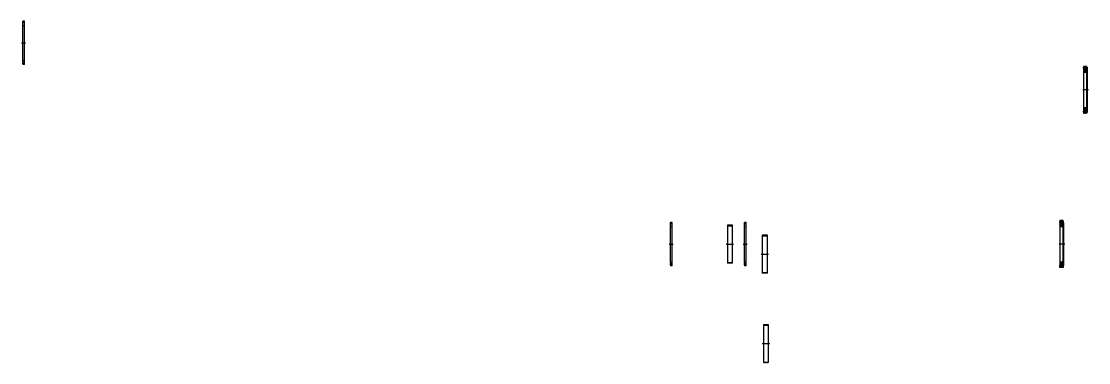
# Model space of a CAD drawing. Header units: inches. Extents: x -138276681 to 276513873, y -62941253 to 125880333.
# Drawn here: x -138276681 to -138256330, y -62941253 to -62934747 of the extents above; entities that cross this region are included whole.
import ezdxf

# ---------------------------------------------------------------- set-up
doc = ezdxf.new("R2010")
doc.units = ezdxf.units.IN
doc.header["$LTSCALE"] = 0.5
doc.header["$MEASUREMENT"] = 0
for name, color, linetype in [('假法兰1', 5, 'Continuous'), ('假法兰4', 250, 'Continuous'), ('接筒', 250, 'Continuous'), ('芯子', 1, 'Continuous')]:
    doc.layers.add(name, color=color, linetype=linetype)

# ---------------------------------------------------------------- blocks, each defined once
blk = doc.blocks.new('假法兰4')
at = {"layer": '接筒'}
for p, q in [((-276527166, -125877599), (-276527218, -125877599)), ((-276527213, -125877624), (-276527213, -125878354)), ((-276527213, -125877624), (-276527207, -125877624)), ((-276527175, -125877576), (-276527207, -125877576)), ((-276527207, -125877624), (-276527207, -125877576)), ((-276527175, -125878401), (-276527175, -125877576)), ((-276527175, -125878324), (-276527175, -125877599)), ((-276527213, -125877654), (-276527175, -125877654)), ((-276527233, -125877989), (-276527155, -125877989)), ((-276527166, -125878379), (-276527218, -125878379)), ((-276527213, -125878324), (-276527175, -125878324)), ((-276527213, -125878354), (-276527207, -125878354)), ((-276527207, -125878354), (-276527207, -125878401)), ((-276527175, -125878401), (-276527207, -125878401))]:
    blk.add_line(p, q, dxfattribs=at)
blk = doc.blocks.new('假法兰1')
at = {"layer": '假法兰1'}
h = blk.add_hatch(dxfattribs=at)
h.set_pattern_fill('ANSI31', color=256, scale=60, angle=90, style=0)
h.set_pattern_definition([(135, (-414770147.022, -188816983.435), (-5.3033008589, -5.3033008589), [])])
h.paths.add_polyline_path([(-276513701, -125877569), (-276513701, -125877652), (-276513637, -125877652), (-276513637, -125877595), (-276513631, -125877595), (-276513631, -125877582), (-276513637, -125877582), (-276513637, -125877569)])
h.paths.add_polyline_path([(-276513701, -125877541), (-276513701, -125877569), (-276513637, -125877569), (-276513637, -125877541)])
h.paths.add_polyline_path([(-276513637, -125878409), (-276513637, -125878396), (-276513631, -125878396), (-276513631, -125878383), (-276513637, -125878383), (-276513637, -125878326), (-276513701, -125878326), (-276513701, -125878409)])
h.paths.add_polyline_path([(-276513637, -125878436), (-276513637, -125878409), (-276513701, -125878409), (-276513701, -125878436)])
for p, q in [((-276513619, -125877569), (-276513714, -125877569)), ((-276513637, -125877541), (-276513701, -125877541)), ((-276513701, -125877541), (-276513701, -125878436)), ((-276513637, -125877582), (-276513637, -125877541)), ((-276513637, -125877582), (-276513631, -125877582)), ((-276513637, -125878383), (-276513637, -125877595)), ((-276513637, -125877595), (-276513631, -125877595)), ((-276513631, -125877582), (-276513631, -125878396)), ((-276513701, -125877652), (-276513637, -125877652)), ((-276513604, -125877989), (-276513714, -125877989)), ((-276513619, -125878409), (-276513714, -125878409)), ((-276513701, -125878326), (-276513637, -125878326)), ((-276513637, -125878436), (-276513701, -125878436)), ((-276513637, -125878383), (-276513631, -125878383)), ((-276513637, -125878436), (-276513637, -125878396)), ((-276513637, -125878396), (-276513637, -125878436)), ((-276513637, -125878396), (-276513631, -125878396))]:
    blk.add_line(p, q, dxfattribs=at)
blk = doc.blocks.new('接筒1')
at = {"layer": '接筒'}
h = blk.add_hatch(dxfattribs=at)
h.set_pattern_fill('ANSI31', color=256, scale=60, style=0)
h.set_pattern_definition([(45, (-414788968.348, -188818880.36), (-5.3033008589, 5.3033008589), [])])
h.paths.add_polyline_path([(-276525651, -125879536), (-276525651, -125879524), (-276525748, -125879524), (-276525748, -125879536)])
h.paths.add_polyline_path([(-276525748, -125880236), (-276525748, -125880248), (-276525651, -125880248), (-276525651, -125880236)])
for p, q in [((-276525651, -125879524), (-276525748, -125879524)), ((-276525748, -125879524), (-276525748, -125880248)), ((-276525748, -125879536), (-276525651, -125879536)), ((-276525651, -125880248), (-276525651, -125879524)), ((-276525771, -125879886), (-276525630, -125879886)), ((-276525748, -125880236), (-276525651, -125880236)), ((-276525651, -125880248), (-276525748, -125880248))]:
    blk.add_line(p, q, dxfattribs=at)

msp = doc.modelspace()

# ---------------------------------------------------------------- block references
at = {"layer": '假法兰4'}
for p in [(138262901.3077, 62938994.4784), (138264312.109, 62938994.4784)]:
    msp.add_blockref('假法兰4', p, dxfattribs=at)
at = {"layer": '接筒'}
for p in [(138262529.7258, 62940891.4031), (138263195.1405, 62940700.8373), (138263218.3111, 62938994.4784)]:
    msp.add_blockref('接筒1', p, dxfattribs=at)
at = {"layer": '芯子'}
for name, p in [('假法兰4', (138250551.6762, 62942829.2894)), ('假法兰1', (138257273.3588, 62941935.8005)), ('假法兰1', (138257273.3588, 62941935.8005)), ('假法兰1', (138257273.3588, 62941935.8005)), ('假法兰1', (138256818.3499, 62938994.4784)), ('假法兰1', (138256818.3499, 62938994.4784))]:
    msp.add_blockref(name, p, dxfattribs=at)

doc.saveas('drawing.dxf')
